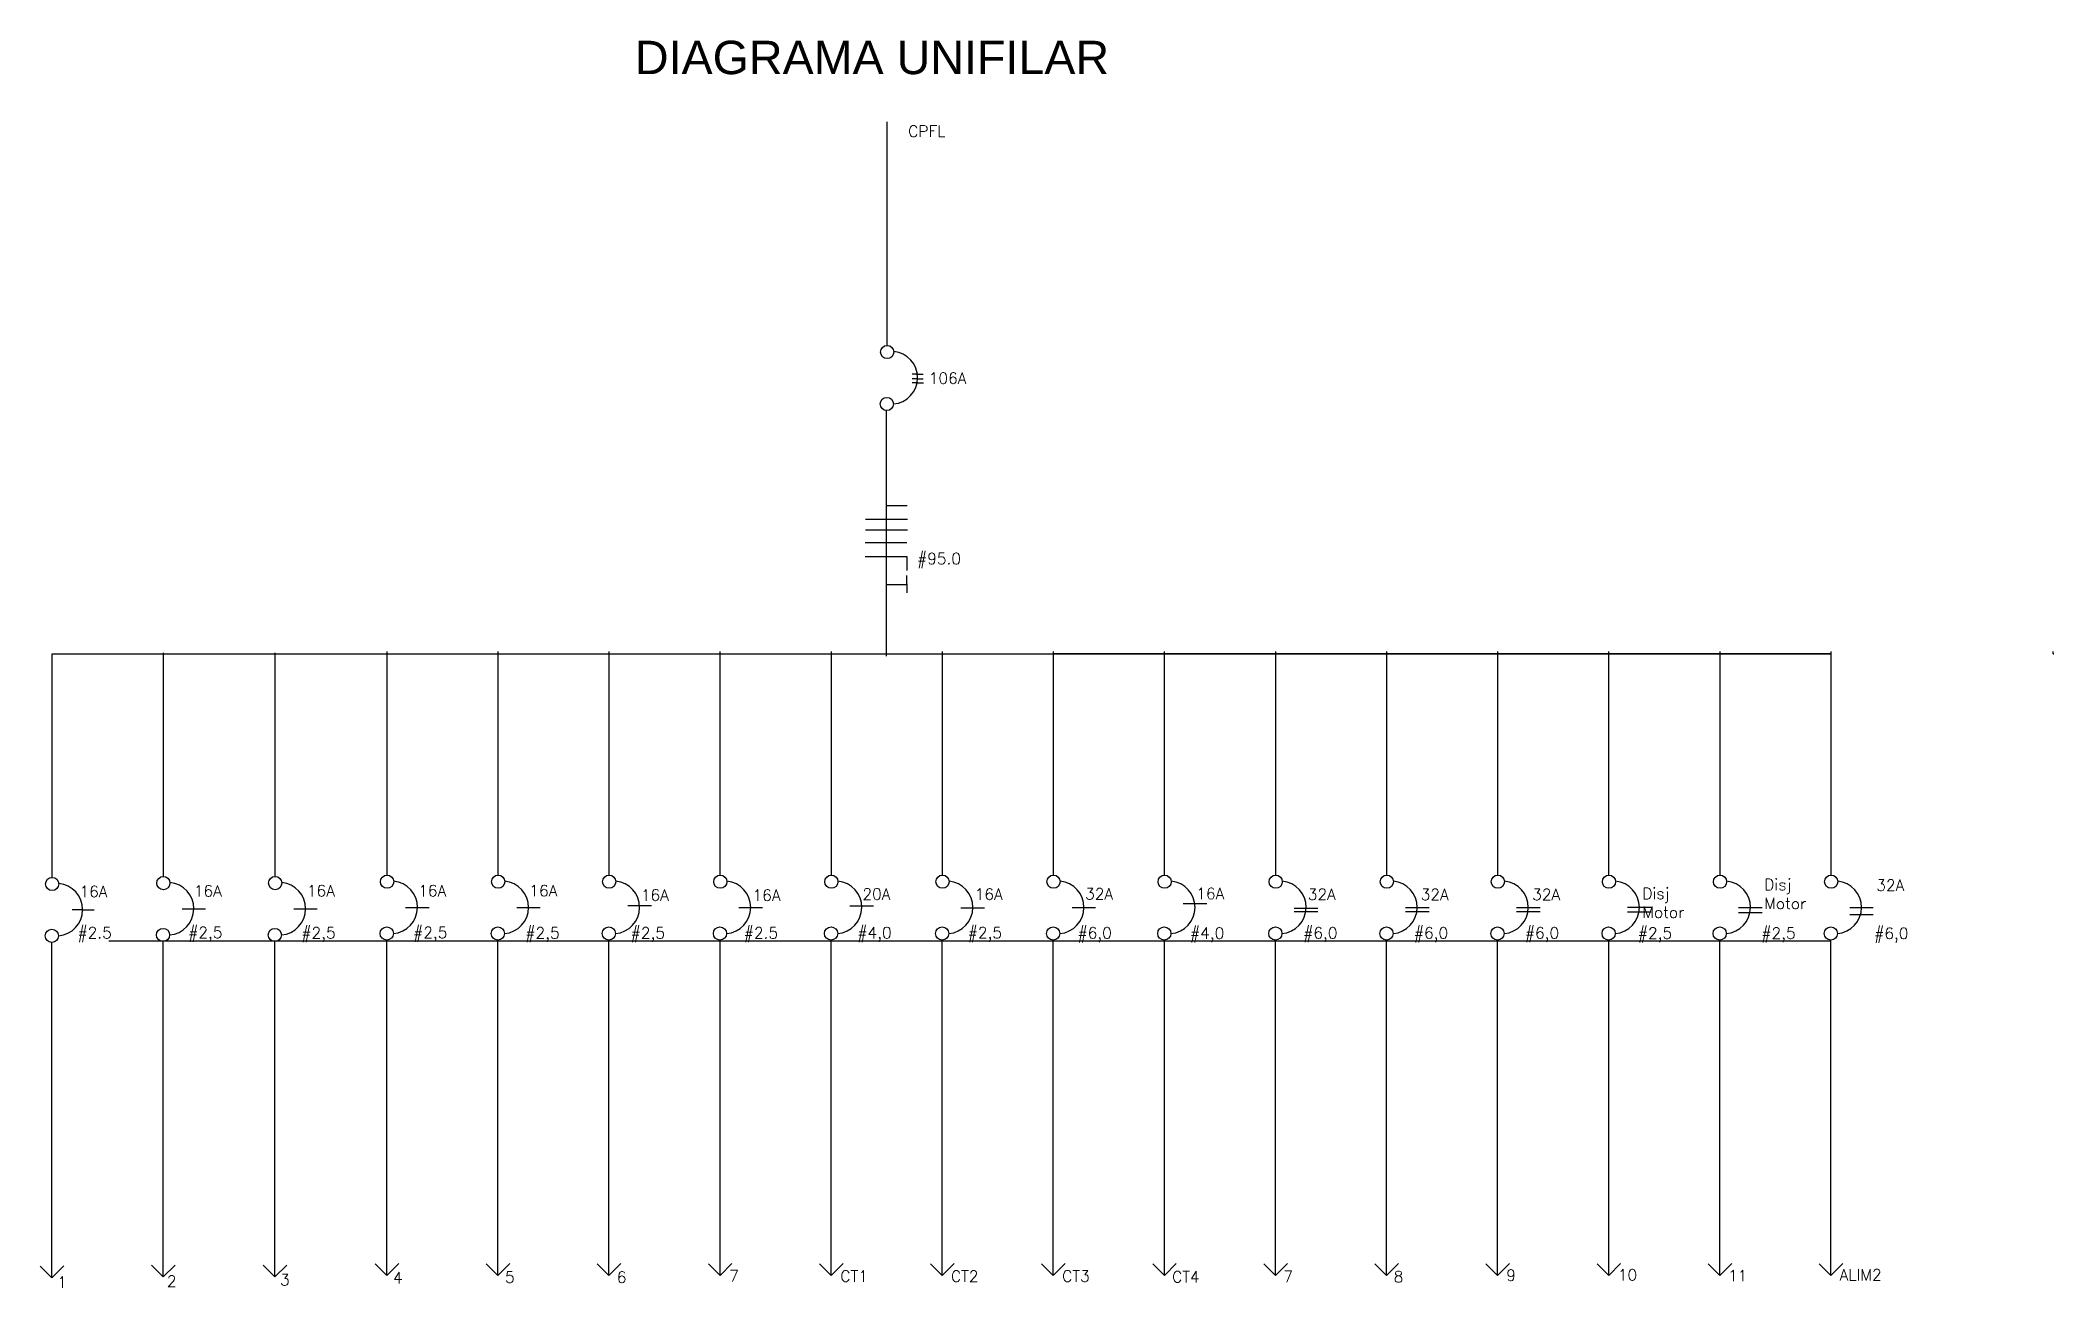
# Model space of a CAD drawing. Header units: millimetres. Extents: x 2718 to 3327, y 272 to 594.
# Drawn here: x 3237.3 to 3327, y 345.9 to 401.5 of the extents above; entities that cross this region are included whole.
import ezdxf

# ---------------------------------------------------------------- set-up
doc = ezdxf.new("R2010")
doc.units = ezdxf.units.MM
doc.header["$MEASUREMENT"] = 0
doc.linetypes.add('CONTINU', pattern=[0])
for name, color, linetype in [('CIRCUITOS', 7, 'CONTINUOUS'), ('COTA', 7, 'CONTINUOUS'), ('DIVERSOS', 1, 'CONTINUOUS'), ('eletroduto iluminação LAJEs', 160, 'CONTINU'), ('FIACAO', 1, 'CONTINUOUS'), ('TABELA', 255, 'CONTINUOUS')]:
    doc.layers.add(name, color=color, linetype=linetype)
doc.layers.add('Diagrama Unifilar', color=7, linetype='CONTINUOUS', true_color=0x041eae)
doc.styles.add('ARIAL', font='arial.ttf', dxfattribs={"height": 2})
doc.styles.add('ROMANS', font='romans.shx', dxfattribs={"height": 0.1})

msp = doc.modelspace()

# ---------------------------------------------------------------- texts
at = {"layer": 'COTA', "ltscale": 0.5, "char_height": 0.50172, "attachment_point": 1, "style": 'ROMANS'}
for s, width, heights, insert in [('{\\C256;\\c16777215;CPFL}', 1.48846, [0], (3275.946, 397.652)), ('{\\C256;\\c16777215;106A}', 1.48846, [0], (3276.862, 386.654)), ('{\\C256;\\c16777215;#95.0}', 1.48846, [0], (3276.343, 378.615)), ('{\\C256;\\c16777215;Disj Motor}', 1.48846, [0], (3314.076, 364.096)), ('{\\C256;\\c16777215;16A}', 1.48846, [0], (3239.034, 363.786)), ('{\\C256;\\c16777215;16A}', 1.48846, [0], (3244.127, 363.811)), ('{\\C256;\\c16777215;16A}', 1.48846, [0], (3249.163, 363.822)), ('{\\C256;\\c16777215;16A}', 1.48846, [0], (3254.122, 363.822)), ('{\\C256;\\c16777215;16A}', 1.48846, [0], (3259.072, 363.825)), ('{\\C256;\\c16777215;16A}', 1.48846, [0], (3264.037, 363.63)), ('{\\C256;\\c16777215;16A}', 1.48846, [0], (3269.014, 363.619)), ('{\\C256;\\c16777215;20A}', 1.48846, [0], (3273.907, 363.672)), ('{\\C256;\\c16777215;16A}', 1.48846, [0], (3278.91, 363.669)), ('{\\C256;\\c16777215;32A}', 1.48846, [0], (3283.827, 363.684)), ('{\\C256;\\c16777215;16A}', 1.48846, [0.615], (3288.777, 363.695)), ('{\\C256;\\c16777215;32A}', 1.48846, [0], (3293.744, 363.66)), ('{\\C256;\\c16777215;32A}', 1.48846, [0], (3298.773, 363.654)), ('{\\C256;\\c16777215;32A}', 1.00692, [0.502], (3303.739, 363.653)), ('{\\C256;\\c16777215;Disj Motor}', 1.48846, [0], (3308.647, 363.699)), ('{\\C256;\\c16777215;32A}', 1.48846, [0], (3319.065, 364.065)), ('{\\C256;\\c16777215;#2.5}', 1.48846, [0], (3238.949, 361.951)), ('{\\C256;\\c16777215;#2,5}', 1.48846, [0], (3243.877, 361.961)), ('{\\C256;\\c16777215;#2,5}', 1.29697, [0.765], (3248.918, 361.947)), ('{\\C256;\\c16777215;#2,5}', 1.29697, [0], (3253.895, 361.959)), ('{\\C256;\\c16777215;#2,5}', 1.29697, [0], (3258.894, 361.943)), ('{\\C256;\\c16777215;#2,5}', 1.29697, [0], (3263.587, 361.943)), ('{\\C256;\\c16777215;#2.5}', 1.29697, [0], (3268.623, 361.942)), ('{\\C256;\\c16777215;#4,0}', 1.29697, [0], (3273.683, 361.952)), ('{\\C256;\\c16777215;#2,5}', 1.29697, [0], (3278.6, 361.955)), ('{\\C256;\\c16777215;#6,0}', 1.29697, [0], (3283.489, 361.941)), ('{\\C256;\\c16777215;#4,0}', 1.29697, [0], (3288.499, 361.934)), ('{\\C256;\\c16777215;#6,0}', 1.29697, [0], (3293.54, 361.942)), ('{\\C256;\\c16777215;#6,0}', 1.29697, [0], (3298.469, 361.941)), ('{\\C256;\\c16777215;#6,0}', 1.29697, [0], (3303.414, 361.943)), ('{\\C256;\\c16777215;#2,5}', 1.29697, [0.765], (3308.445, 361.934)), ('{\\C256;\\c16777215;#2,5}', 1.29697, [0], (3313.946, 361.934)), ('{\\C256;\\c16777215;#6,0}', 1.29697, [0], (3318.971, 361.925)), ('{\\C256;\\c16777215;1}', 1.48846, [0], (3238.041, 346.388)), ('{\\C256;\\c16777215;2}', 1.48846, [0], (3242.925, 346.43)), ('{\\C256;\\c16777215;3}', 1.48846, [0.502], (3247.966, 346.494)), ('{\\C256;\\c16777215;4}', 1.48846, [0], (3253, 346.584)), ('{\\C256;\\c16777215;5}', 1.48846, [0], (3257.989, 346.611)), ('{\\C256;\\c16777215;6}', 1.48846, [0], (3262.967, 346.603)), ('{\\C256;\\c16777215;7}', 1.48846, [0], (3267.974, 346.666)), ('{\\C256;\\c16777215;CT1}', 1.48846, [0], (3272.925, 346.656)), ('{\\C256;\\c16777215;CT2}', 1.48846, [0], (3277.851, 346.647)), ('{\\C256;\\c16777215;CT3}', 1.48846, [0], (3282.804, 346.656)), ('{\\C256;\\c16777215;CT4}', 1.48846, [0], (3287.701, 346.62)), ('{\\C256;\\c16777215;7}', 1.48846, [0], (3292.654, 346.638)), ('{\\C256;\\c16777215;8}', 1.48846, [0], (3297.57, 346.629)), ('{\\C256;\\c16777215;9}', 1.48846, [0], (3302.585, 346.692)), ('{\\C256;\\c16777215;10}', 1.48846, [0], (3307.556, 346.71)), ('{\\C256;\\c16777215;11}', 0.63563, [0.235], (3312.462, 346.674)), ('{\\C256;\\c16777215;ALIM2}', 1.48846, [0], (3317.433, 346.71))]:
    msp.add_mtext_dynamic_manual_height_columns(s, width=width, gutter_width=2.509, heights=heights, dxfattribs=dict(at, insert=insert))
at = {"layer": 'TABELA', "linetype": 'CONTINU', "lineweight": 13, "ltscale": 0.5, "style": 'ARIAL'}
msp.add_text('DIAGRAMA UNIFILAR', height=1.48705, dxfattribs=at).set_placement((3263.774, 399.945))

# ---------------------------------------------------------------- blocks, each defined once
blk = doc.blocks.new('f_f')
at = {"layer": 'FIACAO'}
blk.add_lwpolyline([(0, -0.15), (0, 0.15)], dxfattribs=at)
blk = doc.blocks.new('f_n')
at = {"layer": 'FIACAO'}
blk.add_lwpolyline([(0, -0.15), (0, 0.15), (0.1, 0.15)], dxfattribs=at)
blk = doc.blocks.new('f_r')
at = {"layer": 'FIACAO'}
blk.add_lwpolyline([(0, 0), (0, 0.15)], dxfattribs=at)

# ---------------------------------------------------------------- linework, layer by layer
at = {"layer": 'Diagrama Unifilar', "ltscale": 0.25}
for p, q in [((3275.011, 387.859), (3275.011, 397.816)), ((3276.368, 386.575), (3276.119, 386.575)), ((3276.368, 386.575), (3276.617, 386.575)), ((3276.368, 386.372), (3276.119, 386.372)), ((3276.379, 386.2), (3276.13, 386.2)), ((3276.368, 386.372), (3276.617, 386.372)), ((3276.379, 386.2), (3276.628, 386.2)), ((3274.974, 374.022), (3274.974, 384.957)), ((3237.819, 364.167), (3237.819, 374.124)), ((3237.819, 374.124), (3242.798, 374.124)), ((3237.819, 374.124), (3317.054, 374.124)), ((3242.772, 364.206), (3242.772, 374.163)), ((3242.798, 374.124), (3247.776, 374.124)), ((3247.753, 364.206), (3247.753, 374.163)), ((3247.776, 374.124), (3252.754, 374.124)), ((3252.724, 374.124), (3257.702, 374.124)), ((3252.735, 364.268), (3252.735, 374.225)), ((3257.671, 374.124), (3262.65, 374.124)), ((3257.683, 364.268), (3257.683, 374.225)), ((3262.619, 374.124), (3267.597, 374.124)), ((3262.63, 364.268), (3262.63, 374.225)), ((3267.567, 374.124), (3272.545, 374.124)), ((3267.578, 364.268), (3267.578, 374.225)), ((3272.514, 374.124), (3277.493, 374.124)), ((3272.525, 364.268), (3272.525, 374.225)), ((3277.462, 374.124), (3282.44, 374.124)), ((3277.473, 364.268), (3277.473, 374.225)), ((3317.054, 374.124), (3282.391, 374.124)), ((3282.41, 374.124), (3287.388, 374.124)), ((3282.421, 364.268), (3282.421, 374.225)), ((3287.357, 374.124), (3292.336, 374.124)), ((3287.368, 364.268), (3287.368, 374.225)), ((3292.305, 374.124), (3297.283, 374.124)), ((3292.316, 364.268), (3292.316, 374.225)), ((3297.252, 374.124), (3302.231, 374.124)), ((3297.264, 364.268), (3297.264, 374.225)), ((3302.2, 374.124), (3307.179, 374.124)), ((3302.211, 364.268), (3302.211, 374.225)), ((3307.148, 374.124), (3312.126, 374.124)), ((3307.159, 364.268), (3307.159, 374.225)), ((3312.095, 374.124), (3317.074, 374.124)), ((3312.107, 364.268), (3312.107, 374.225)), ((3317.043, 374.124), (3317.054, 374.124)), ((3317.054, 364.268), (3317.054, 374.225)), ((3326.95, 374.124), (3326.95, 374.225)), ((3326.95, 374.124), (3326.969, 374.124)), ((3326.969, 374.124), (3326.95, 374.124)), ((3326.95, 374.124), (3326.969, 374.124)), ((3239.168, 362.722), (3238.705, 362.722)), ((3239.168, 362.722), (3239.694, 362.722)), ((3243.601, 362.76), (3244.127, 362.76)), ((3244.127, 362.761), (3244.653, 362.761)), ((3248.579, 362.76), (3249.105, 362.76)), ((3249.102, 362.761), (3249.628, 362.761)), ((3253.561, 362.824), (3254.088, 362.824)), ((3254.084, 362.823), (3254.611, 362.823)), ((3258.508, 362.823), (3259.034, 362.823)), ((3259.032, 362.824), (3259.558, 362.824)), ((3263.455, 362.907), (3263.981, 362.907)), ((3263.979, 362.908), (3264.506, 362.908)), ((3268.401, 362.821), (3268.927, 362.821)), ((3268.927, 362.821), (3269.453, 362.821)), ((3273.352, 362.9), (3273.878, 362.9)), ((3273.877, 362.901), (3274.403, 362.901)), ((3278.298, 362.809), (3278.824, 362.809)), ((3278.823, 362.811), (3279.349, 362.811)), ((3283.245, 362.821), (3283.771, 362.821)), ((3283.77, 362.822), (3284.296, 362.822)), ((3288.193, 362.998), (3288.719, 362.998)), ((3288.718, 363), (3289.244, 363)), ((3293.143, 362.796), (3293.669, 362.796)), ((3293.143, 362.65), (3293.669, 362.65)), ((3293.668, 362.797), (3294.194, 362.797)), ((3293.668, 362.651), (3294.194, 362.651)), ((3298.094, 362.823), (3298.62, 362.823)), ((3298.094, 362.646), (3298.62, 362.646)), ((3298.618, 362.824), (3299.145, 362.824)), ((3298.618, 362.647), (3299.145, 362.647)), ((3303.042, 362.821), (3303.568, 362.821)), ((3303.042, 362.65), (3303.568, 362.65)), ((3303.566, 362.823), (3304.092, 362.823)), ((3303.566, 362.651), (3304.092, 362.651)), ((3307.988, 362.837), (3308.514, 362.837)), ((3307.988, 362.629), (3308.514, 362.629)), ((3308.513, 362.838), (3309.039, 362.838)), ((3308.513, 362.63), (3309.039, 362.63)), ((3312.935, 362.823), (3313.462, 362.823)), ((3312.935, 362.596), (3313.462, 362.596)), ((3313.46, 362.824), (3313.986, 362.824)), ((3313.46, 362.597), (3313.986, 362.597)), ((3317.883, 362.823), (3318.409, 362.823)), ((3317.883, 362.507), (3318.409, 362.507)), ((3318.408, 362.824), (3318.934, 362.824)), ((3318.408, 362.508), (3318.934, 362.508)), ((3237.808, 346.33), (3237.808, 361.265)), ((3240.335, 361.339), (3256.418, 361.339)), ((3242.76, 346.369), (3242.76, 361.304)), ((3247.742, 346.369), (3247.742, 361.304)), ((3252.724, 346.431), (3252.724, 361.366)), ((3256.418, 361.339), (3264.99, 361.339)), ((3257.671, 346.431), (3257.671, 361.366)), ((3262.619, 346.431), (3262.619, 361.366)), ((3264.99, 361.339), (3317.043, 361.339)), ((3267.567, 346.431), (3267.567, 361.366)), ((3272.514, 346.431), (3272.514, 361.366)), ((3277.462, 346.431), (3277.462, 361.366)), ((3282.41, 346.431), (3282.41, 361.366)), ((3287.357, 346.431), (3287.357, 361.366)), ((3292.305, 346.431), (3292.305, 361.366)), ((3297.252, 346.431), (3297.252, 361.366)), ((3302.2, 346.431), (3302.2, 361.366)), ((3307.148, 346.431), (3307.148, 361.366)), ((3312.095, 346.431), (3312.095, 361.366)), ((3317.043, 346.431), (3317.043, 361.366)), ((3237.808, 346.33), (3237.288, 346.85)), ((3237.808, 346.33), (3238.337, 346.859)), ((3242.76, 346.369), (3242.24, 346.889)), ((3242.76, 346.369), (3243.29, 346.898)), ((3247.742, 346.369), (3247.222, 346.889)), ((3247.742, 346.369), (3248.271, 346.898)), ((3252.724, 346.431), (3252.204, 346.951)), ((3252.724, 346.431), (3253.253, 346.961)), ((3257.671, 346.431), (3257.151, 346.951)), ((3257.671, 346.431), (3258.201, 346.961)), ((3262.619, 346.431), (3262.099, 346.951)), ((3262.619, 346.431), (3263.148, 346.961)), ((3267.567, 346.431), (3267.047, 346.951)), ((3267.567, 346.431), (3268.096, 346.961)), ((3272.514, 346.431), (3271.994, 346.951)), ((3272.514, 346.431), (3273.044, 346.961)), ((3277.462, 346.431), (3276.942, 346.951)), ((3277.462, 346.431), (3277.991, 346.961)), ((3282.41, 346.431), (3281.89, 346.951)), ((3282.41, 346.431), (3282.939, 346.961)), ((3287.357, 346.431), (3286.837, 346.951)), ((3287.357, 346.431), (3287.887, 346.961)), ((3292.305, 346.431), (3291.785, 346.951)), ((3292.305, 346.431), (3292.834, 346.961)), ((3297.252, 346.431), (3296.733, 346.951)), ((3297.252, 346.431), (3297.782, 346.961)), ((3302.2, 346.431), (3301.68, 346.951)), ((3302.2, 346.431), (3302.73, 346.961)), ((3307.148, 346.431), (3306.628, 346.951)), ((3307.148, 346.431), (3307.677, 346.961)), ((3312.095, 346.431), (3311.575, 346.951)), ((3312.095, 346.431), (3312.625, 346.961)), ((3317.043, 346.431), (3316.523, 346.951)), ((3317.043, 346.431), (3317.573, 346.961))]:
    msp.add_line(p, q, dxfattribs=at)
for centre in [(3275.011, 387.566), (3274.996, 385.254), (3237.819, 363.873), (3242.772, 363.912), (3247.753, 363.912), (3252.735, 363.974), (3257.683, 363.974), (3262.63, 363.974), (3267.578, 363.974), (3272.525, 363.974), (3277.473, 363.974), (3282.421, 363.974), (3287.368, 363.974), (3292.316, 363.974), (3297.264, 363.974), (3302.211, 363.974), (3307.159, 363.974), (3312.107, 363.974), (3317.054, 363.974), (3237.804, 361.562), (3242.757, 361.601), (3247.738, 361.601), (3252.72, 361.663), (3257.668, 361.663), (3262.615, 361.663), (3267.563, 361.663), (3272.511, 361.663), (3277.458, 361.663), (3282.406, 361.663), (3287.354, 361.663), (3292.301, 361.663), (3297.249, 361.663), (3302.197, 361.663), (3307.144, 361.663), (3312.092, 361.663), (3317.039, 361.663)]:
    msp.add_circle(centre, 0.294, dxfattribs=at)
for centre in [(3275.195, 386.421), (3238.003, 362.729), (3242.956, 362.768), (3247.937, 362.768), (3252.919, 362.83), (3257.867, 362.83), (3262.814, 362.83), (3267.762, 362.83), (3272.71, 362.83), (3277.657, 362.83), (3282.605, 362.83), (3287.553, 362.83), (3292.5, 362.83), (3297.448, 362.83), (3302.396, 362.83), (3307.343, 362.83), (3312.291, 362.83), (3317.238, 362.83)]:
    msp.add_arc(centre, 1.171, 274.63536, 84.67252, dxfattribs=at)
at = {"layer": 'DIVERSOS', "ltscale": 0.5}
for p, q in [((3275.889, 377.245), (3275.889, 377.619)), ((3274.954, 377.211), (3275.889, 377.211)), ((3275.889, 377.245), (3275.889, 376.84))]:
    msp.add_line(p, q, dxfattribs=at)

# ---------------------------------------------------------------- block references
at = {"layer": 'CIRCUITOS', "ltscale": 0.5, "xscale": 6.231531280108549, "yscale": 6.231531280108549, "zscale": 6.231531280108549, "rotation": 270}
msp.add_blockref('f_n', (3274.958, 378.457), dxfattribs=at)
at = {"layer": 'eletroduto iluminação LAJEs', "ltscale": 0.5, "xscale": 6.231531280108549, "yscale": 6.231531280108549, "zscale": 6.231531280108549, "rotation": 270}
for name, p in [('f_r', (3274.968, 380.728)), ('f_f', (3274.974, 380.123)), ('f_f', (3274.974, 379.647)), ('f_f', (3274.958, 379.08))]:
    msp.add_blockref(name, p, dxfattribs=at)

msp.set_redraw_order([(e.dxf.handle, doc.entitydb.next_handle()) for e in msp.query("TEXT MTEXT ATTDEF DIMENSION ARC_DIMENSION")])  # texts and dimensions are drawn at this point

doc.saveas('drawing.dxf')
